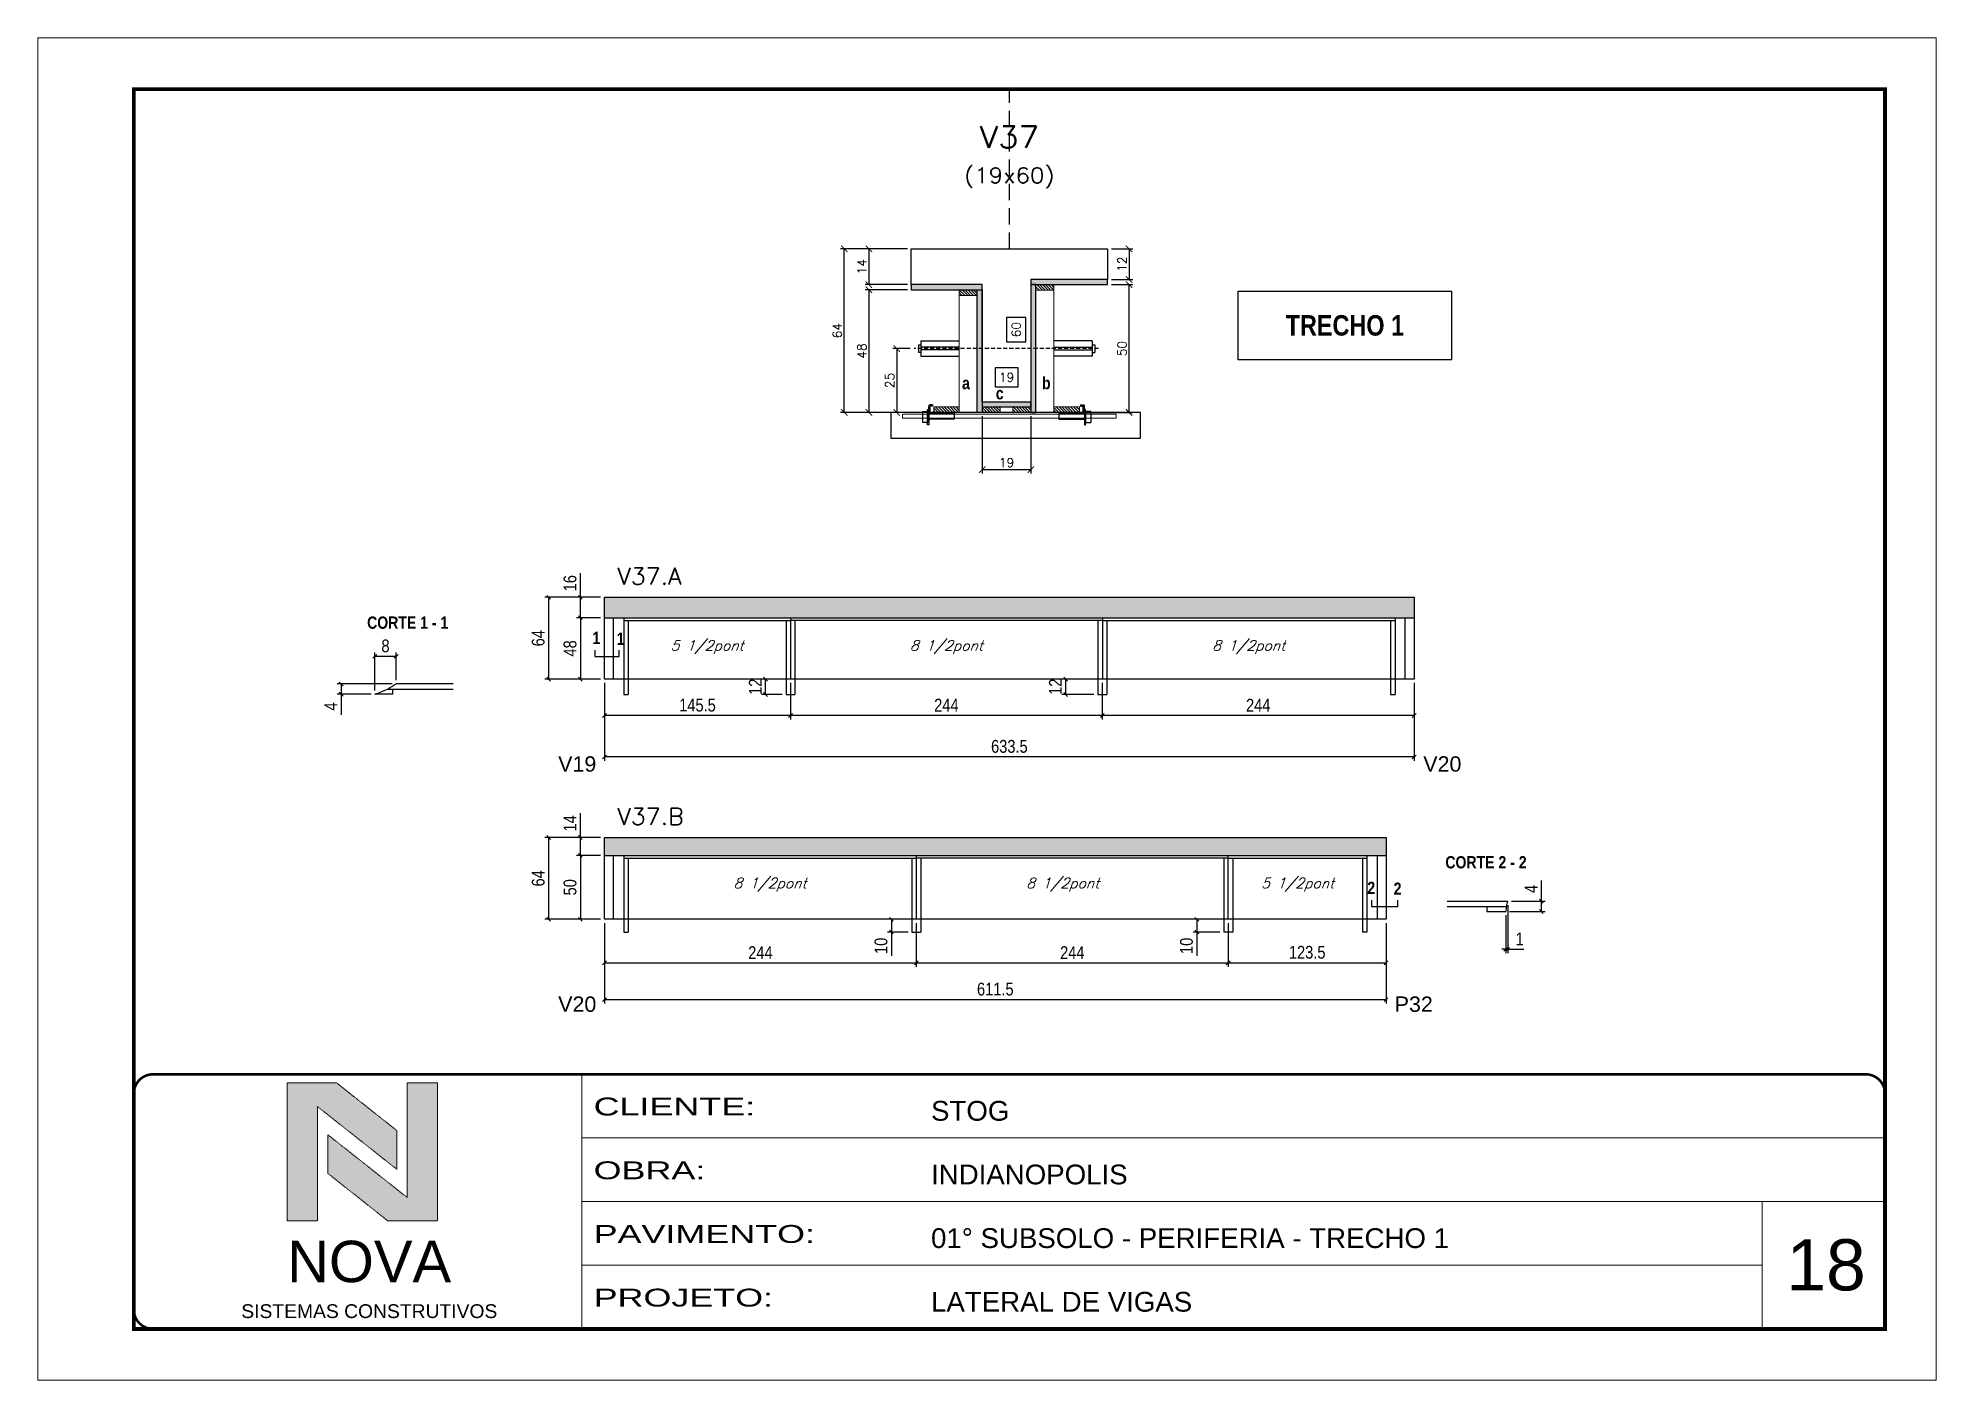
# Model space of a CAD drawing. Extents: x 0 to 6325, y 5574 to 19307.
# Drawn here: x 1585 to 3070, y 12466 to 13516 of the extents above; entities that cross this region are included whole.
import ezdxf
from ezdxf.enums import TextEntityAlignment as Align

# ---------------------------------------------------------------- set-up
doc = ezdxf.new("R2010")
doc.units = 0
for name, pattern in [('CONTINUO', [0]), ('DASHED', [0.75, 0.5, -0.25]), ('HIDDEN', [9.525, 6.35, -3.175])]:
    doc.linetypes.add(name, pattern=pattern)
for name, color, linetype in [('1', 1, 'Continuous'), ('5', 5, 'Continuous'), ('barrote', 251, 'Continuous'), ('COTA', 241, 'Continuous'), ('Cota Seção (2x)', 4, 'Continuous'), ('detalhes', 4, 'Continuous'), ('Hachura', 253, 'Continuous'), ('NOMENCLATURA', 7, 'Continuous'), ('Painéis', 200, 'Continuous'), ('presilha', 1, 'Continuous'), ('SARR_2.2x7', 40, 'Continuous'), ('SARR_3.5x7', 81, 'Continuous'), ('TENSOR', 3, 'Continuous'), ('texto', 7, 'Continuous'), ('Texto de Titulo', 7, 'Continuous'), ('Texto Qtd Sarr', 242, 'Continuous')]:
    doc.layers.add(name, color=color, linetype=linetype)
for name, color, linetype, lineweight in [('CARIMBO', 255, 'Continuous', 9), ('CARIMBO-LEGENDA', 75, 'Continuous', 15), ('CONCRETO', 251, 'Continuous', 25), ('Folhas', 255, 'Continuous', 9), ('Madeira', 126, 'Continuous', 18), ('SARRAFO DE PRESSAO', 251, 'DASHED', 9), ('SCO-___-LAJ', 2, 'Continuous', 0), ('Texto Seção', 7, 'Continuous', 15)]:
    doc.layers.add(name, color=color, linetype=linetype, lineweight=lineweight)
doc.styles.add('arial', font='arial.ttf')
doc.styles.add('COTA TECNICA', font='techl___.ttf', dxfattribs={"height": 10})
doc.styles.add('REGUA-120', font='ROMANS.shx', dxfattribs={"height": 15})
doc.styles.add('ROMANC', font='techb___.ttf', dxfattribs={"height": 2.5})
doc.styles.add('Romans', font='romans.shx')
doc.styles.get("Standard").update_dxf_attribs({"font": 'arial.ttf'})
doc.styles.add('TECNICA', font='techb___.ttf', dxfattribs={"height": 10})
doc.styles.add('Tecnologia', font='')
doc.styles.get('Tecnologia').set_extended_font_data('Forgotten Futurist')
doc.dimstyles.new('Cota Seção (2x)', dxfattribs={"dimtxt": 7, "dimasz": 5, "dimexe": 3, "dimexo": 3, "dimgap": 2, "dimtad": 3, "dimdec": 1, "dimlfac": 0.5, "dimzin": 12, "dimdsep": 46, "dimtxsty": 'Romans', "dimblk": 'ARCHTICK', "dimcen": 0, "dimclrd": 4, "dimclre": 4, "dimclrt": 1, "dimadec": 1, "dimazin": 3, "dimtfac": 1, "dimtdec": 1, "dimtmove": 0, "dimatfit": 3, "dimldrblk": 'OBLIQUE', "dimfxl": 1, "dimtolj": 1, "dimtzin": 12, "dimarcsym": 0})
doc.dimstyles.new('Cota Seção interna', dxfattribs={"dimtxt": 7, "dimasz": 6, "dimexe": 0.18, "dimexo": 2, "dimgap": -4, "dimtad": 3, "dimdec": 1, "dimlfac": 0.5, "dimzin": 12, "dimdsep": 46, "dimtxsty": 'Romans', "dimblk": 'ARCHTICK', "dimcen": 0.09, "dimse1": 1, "dimse2": 1, "dimsd1": 1, "dimsd2": 1, "dimclrd": 180, "dimclre": 5, "dimclrt": 1, "dimadec": 0, "dimazin": 3, "dimtfac": 1, "dimtdec": 1, "dimtofl": 0, "dimtmove": 0, "dimatfit": 3, "dimldrblk": 'ARCHTICK', "dimfxl": 1, "dimtolj": 1, "dimtzin": 0, "dimarcsym": 0})
doc.dimstyles.new('PAINEL', dxfattribs={"dimtxt": 10, "dimasz": 3, "dimexe": 3, "dimexo": 3, "dimgap": 3, "dimtad": 1, "dimdec": 1, "dimzin": 12, "dimdsep": 46, "dimtxsty": 'COTA TECNICA', "dimblk1": 'OBLIQUE', "dimblk2": 'OBLIQUE', "dimsah": 1, "dimcen": 0.9, "dimclrd": 4, "dimclre": 4, "dimclrt": 240, "dimadec": 1, "dimazin": 3, "dimtfac": 1, "dimtdec": 1, "dimtmove": 0, "dimatfit": 3, "dimfxl": 1, "dimtolj": 1, "dimtzin": 12, "dimarcsym": 0})
pattern_1 = [(315, (25280.4202, 4993.0558), (1.12253202, 1.12253202), [])]
pattern_2 = [(50, (-2e-12, 1148.575), (5.46554, -0.4781726), [0.5715, -6.2865]), (355, (-2e-12, 1148.575), (-1.0573026, 5.7317054), [0.4572, -5.0292175]), (100.451445, (0.4555, 1148.535), (4.4082374, 5.2535326), [0.4857003, -5.3427073]), (46.1842, (-2e-12, 1150.099), (8.1323712, -1.26127), [0.85725, -9.42975]), (96.63556, (0.678, 1149.994), (7.122124, 7.4227837), [0.7285507, -8.014068]), (351.18415, (-2e-12, 1150.099), (7.122124, 7.422784), [0.685799, -7.543792]), (21, (0.762, 1149.718), (4.5484317, -3.067956), [0.5715, -6.2865]), (326, (0.762, 1149.718), (1.8540609, 5.525639), [0.4572, -5.0292]), (71.451445, (1.141, 1149.4624), (6.4024926, 2.457683), [0.4857003, -5.3426981]), (37.5, (-2e-12, 1148.5751), (0.0926581, 2.53665117), [0, -4.96824, 0, -5.1054, 0, -5.04825]), (7.5, (-2e-12, 1148.575), (2.0045899, 3.00541724), [0, -2.91084, 0, -4.85394, 0, -1.92405]), (327.5, (-1.6993, 1148.5751), (4.06771786, -0.17186232), [0, -1.905, 0, -5.9436, 0, -7.8867]), (317.5, (-2.4613, 1148.575), (4.4438754, 0.7627947), [0, -2.4765, 0, -3.94716, 0, -5.6007])]

msp = doc.modelspace()

# ---------------------------------------------------------------- texts
at = {"layer": '5', "linetype": 'Continuous'}
for s, rotation, p in [('V19', 0.00004, (1992, 12941.69)), ('V20', 359.99996, (2668.84, 12941.69)), ('V20', 0.00004, (1992, 12753.78)), ('P32', 359.99996, (2646.48, 12753.78))]:
    msp.add_text(s, height=12, rotation=rotation, dxfattribs=at).set_placement(p)
at = {"layer": 'CARIMBO', "style": 'arial'}
msp.add_text('18', height=40, dxfattribs=at).set_placement((2952.86, 12535.84))
at = {"layer": 'detalhes', "style": 'TECNICA'}
for s, p in [('a', (2307.97, 13240.9)), ('b', (2370.51, 13240.89)), ('c', (2334.4, 13232.94)), ('CORTE 1 - 1', (1842.52, 13053.48)), ('1', (2018.8, 13041.49)), ('1', (2037.76, 13040.84)), ('CORTE 2 - 2', (2686.11, 12865.99)), ('2', (2625.06, 12845.96)), ('2', (2645.64, 12845.31))]:
    msp.add_text(s, height=9.6, dxfattribs=at).set_placement(p)
at = {"layer": 'NOMENCLATURA', "color": 2, "insert": (2607.49, 13290.74), "char_height": 16, "attachment_point": 5, "style": 'ROMANC'}
msp.add_mtext('TRECHO 1', dxfattribs=at)
at = {"layer": 'texto', "color": 2, "char_height": 8, "attachment_point": 5, "style": 'Romans'}
for s, insert in [('{\\Q19;\\C256;5 1/2pont}', (2108.5, 13039.07)), ('{\\Q19;\\C256;8 1/2pont}', (2295.75, 13039.07)), ('{\\Q19;\\C256;8 1/2pont}', (2532.25, 13039.07)), ('{\\Q19;\\C256;8 1/2pont}', (2157.75, 12853.16)), ('{\\Q19;\\C256;8 1/2pont}', (2386.75, 12853.16)), ('{\\Q19;\\C256;5 1/2pont}', (2570.5, 12853.16))]:
    msp.add_mtext(s, dxfattribs=dict(at, insert=insert))
at = {"layer": 'Texto Seção', "style": 'REGUA-120', "width": 1.05}
for s, p in [('V37.A', (2038.25, 13088.07)), ('V37.B', (2038.25, 12900.16))]:
    msp.add_text(s, height=13, dxfattribs=at).set_placement(p)

# ---------------------------------------------------------------- blocks, each defined once
blk = doc.blocks.new('A$C64660E27')
at = {"layer": 'COTA', "true_color": 0x1a1a1a}
h = blk.add_hatch(color=250, dxfattribs=at)
h.dxf.hatch_style = 1
h.paths.add_polyline_path([(185.4, -11.6), (142.4, -11.6), (142.4, -131.6), (168.8, -131.6), (168.8, -32.2), (237.7, -86.7), (237.7, -53)])
at = {"layer": 'COTA'}
h = blk.add_hatch(color=20, dxfattribs=at)
h.dxf.hatch_style = 1
h.paths.add_polyline_path([(273, -11.4), (246.6, -11.4), (246.6, -111.1), (177.7, -56.6), (177.7, -90.2), (230, -131.6), (273, -131.6)])
for p, q in [((142.4, -131.6), (142.4, -11.6)), ((142.4, -11.6), (185.4, -11.6)), ((185.4, -11.6), (237.7, -53)), ((273, -11.4), (246.6, -11.4)), ((246.6, -111.1), (246.6, -11.4)), ((273, -11.4), (273, -131.6)), ((168.8, -32.2), (237.7, -86.7)), ((168.8, -131.6), (168.8, -32.2)), ((246.6, -111.1), (177.7, -56.6)), ((177.7, -90.2), (177.7, -56.6)), ((237.7, -86.7), (237.7, -53)), ((230, -131.6), (177.7, -90.2)), ((142.4, -131.6), (168.8, -131.6)), ((273, -131.6), (230, -131.6))]:
    blk.add_line(p, q)
at = {"layer": 'CARIMBO-LEGENDA', "color": 7, "linetype": 'Continuous', "ltscale": 100, "style": 'arial'}
blk.add_text('NOVA', height=36, dxfattribs=at).set_placement((142.4, -184.8))
at = {"layer": 'CARIMBO-LEGENDA', "color": 7, "linetype": 'Continuous', "style": 'arial'}
blk.add_text('SISTEMAS CONSTRUTIVOS', height=12, dxfattribs=at).set_placement((102.5, -216))
blk = doc.blocks.new('9999999999')
at = {"color": 30, "linetype": 'CONTINUO'}
for p, q in [((98564.6, 34230.2), (98564.6, 34429.4)), ((98564.6, 34379.6), (99584, 34379.6)), ((98564.6, 34329.8), (99488, 34329.8)), ((99584, 34329.8), (99488, 34329.8)), ((99488, 34329.8), (99488, 34230.2)), ((98564.6, 34280), (99488, 34280))]:
    blk.add_line(p, q, dxfattribs=at)
at = {"color": 30, "linetype": 'CONTINUO', "const_width": 2}
blk.add_lwpolyline([(99584, 34230.2), (99584, 34414.4, 0.414214), (99569, 34429.4), (98229, 34429.4, 0.414214), (98214, 34414.4), (98214, 34245.2, 0.414214), (98229, 34230.2), (99584, 34230.2)], format="xyb", dxfattribs=at)
at = {"layer": 'Folhas'}
blk.add_lwpolyline([(98139, 34190.2), (99624, 34190.2), (99624, 35240.2), (98139, 35240.2)], close=True, dxfattribs=at)
at = {"layer": 'Folhas', "color": 30, "const_width": 3}
blk.add_lwpolyline([(98214, 34230.2), (99584, 34230.2), (99584, 35200.2), (98214, 35200.2)], close=True, dxfattribs=at)
at = {"xscale": 0.9, "yscale": 0.9, "zscale": 0.9}
blk.add_blockref('A$C64660E27', (98205.8, 34433.1), dxfattribs=at)
at = {"color": 7, "linetype": 'Continuous', "ltscale": 5, "style": 'arial'}
for s, height, p in [('STOG', 15.48, (98837.7, 34393.1)), ('INDIANOPOLIS', 15.483, (98837.7, 34343.3)), ('01° SUBSOLO - PERIFERIA - TRECHO 1', 15.483, (98837.7, 34293.5)), ('LATERAL DE VIGAS', 15.483, (98837.7, 34243.7))]:
    blk.add_text(s, height=height, dxfattribs=at).set_placement(p)
at = {"layer": 'Folhas', "color": 7, "style": 'Tecnologia', "width": 1.5}
for s, p in [('CLIENTE:', (98573.7, 34397.2)), ('OBRA:', (98573.7, 34347.3)), ('PAVIMENTO:', (98573.7, 34297.5)), ('PROJETO:', (98573.7, 34247.7))]:
    blk.add_text(s, height=14, dxfattribs=at).set_placement(p)
blk = doc.blocks.new('titulo1')
at = {"layer": 'Defpoints', "color": 252, "linetype": 'HIDDEN', "ltscale": 2}
blk.add_line((0, 0), (0, 125), dxfattribs=at)
at = {"layer": 'Defpoints', "style": 'Romans', "oblique": 15}
blk.add_attdef('FOLHA', text='', height=10, dxfattribs=at).set_placement((0, 15.6), align=Align.MIDDLE_CENTER)
at = {"layer": 'Texto Qtd Sarr', "color": 3, "style": 'Romans', "oblique": 15}
for tag, height, p in [('TITULO', 17, (0, 71.4)), ('SEÇÃO', 12, (0, 41.5))]:
    blk.add_attdef(tag, text='', height=height, dxfattribs=at).set_placement(p, align=Align.MIDDLE_CENTER)
blk = doc.blocks.new('_ArchTick')
at = {"color": 0, "linetype": 'ByBlock', "const_width": 0.15}
blk.add_lwpolyline([(-0.5, -0.5), (0.5, 0.5)], dxfattribs=at)
blk = doc.blocks.new('*D3735')
at = {"layer": 'COTA', "color": 4, "lineweight": -2, "transparency": 16777216}
for p, q in [((2424.8, 13350.7), (2441.7, 13350.7)), ((2438.7, 13350.7), (2438.7, 13326.7)), ((2424.8, 13326.7), (2441.7, 13326.7))]:
    blk.add_line(p, q, dxfattribs=at)
at = {"layer": 'Defpoints', "color": 0, "transparency": 16777216}
for p in [(2421.8, 13350.7), (2421.8, 13326.7), (2438.7, 13326.7)]:
    blk.add_point(p, dxfattribs=at)
at = {"layer": 'COTA', "color": 4, "lineweight": -2, "transparency": 16777216, "xscale": 5, "yscale": 5, "zscale": 5}
for p, rotation in [((2438.7, 13350.7), 90), ((2438.7, 13326.7), 270)]:
    blk.add_blockref('_ArchTick', p, dxfattribs=dict(at, rotation=rotation))
at = {"layer": 'COTA', "color": 1, "transparency": 16777216, "insert": (2433.2, 13338.7), "char_height": 7, "attachment_point": 5, "rotation": 90, "style": 'Romans'}
blk.add_mtext('\\A1;12', dxfattribs=at)
blk = doc.blocks.new('_Oblique')
at = {"layer": '1', "color": 0, "lineweight": -2}
blk.add_line((-0.5, -0.5), (0.5, 0.5), dxfattribs=at)
blk = doc.blocks.new('*D3736')
at = {"layer": 'COTA', "color": 4, "lineweight": -2, "transparency": 16777216}
for p, q in [((2265.2, 13350.7), (2212.8, 13350.7)), ((2215.8, 13222.7), (2215.8, 13350.7)), ((2287.2, 13222.7), (2212.8, 13222.7))]:
    blk.add_line(p, q, dxfattribs=at)
at = {"layer": 'Defpoints', "color": 0, "transparency": 16777216}
for p in [(2215.8, 13350.7), (2268.2, 13350.7), (2290.2, 13222.7)]:
    blk.add_point(p, dxfattribs=at)
at = {"layer": 'COTA', "color": 4, "lineweight": -2, "transparency": 16777216, "xscale": 5, "yscale": 5, "zscale": 5}
for p, rotation in [((2215.8, 13350.7), 90), ((2215.8, 13222.7), 270)]:
    blk.add_blockref('_ArchTick', p, dxfattribs=dict(at, rotation=rotation))
at = {"layer": 'COTA', "color": 1, "transparency": 16777216, "insert": (2210.3, 13286.7), "char_height": 7, "attachment_point": 5, "rotation": 90, "style": 'Romans'}
blk.add_mtext('\\A1;64', dxfattribs=at)
blk = doc.blocks.new('*D3737')
at = {"layer": 'COTA', "color": 4, "lineweight": -2, "transparency": 16777216}
for p, q in [((2424.8, 13322.7), (2441.7, 13322.7)), ((2438.7, 13222.7), (2438.7, 13322.7)), ((2398.4, 13222.7), (2441.7, 13222.7))]:
    blk.add_line(p, q, dxfattribs=at)
at = {"layer": 'Defpoints', "color": 0, "transparency": 16777216}
for p in [(2421.8, 13322.7), (2438.7, 13322.7), (2395.4, 13222.7)]:
    blk.add_point(p, dxfattribs=at)
at = {"layer": 'COTA', "color": 4, "lineweight": -2, "transparency": 16777216, "xscale": 5, "yscale": 5, "zscale": 5}
for p, rotation in [((2438.7, 13322.7), 90), ((2438.7, 13222.7), 270)]:
    blk.add_blockref('_ArchTick', p, dxfattribs=dict(at, rotation=rotation))
at = {"layer": 'COTA', "color": 1, "transparency": 16777216, "insert": (2433.2, 13272.7), "char_height": 7, "attachment_point": 5, "rotation": 90, "style": 'Romans'}
blk.add_mtext('\\A1;50', dxfattribs=at)
blk = doc.blocks.new('*D3738')
at = {"layer": 'Cota Seção (2x)', "color": 180, "lineweight": -2, "transparency": 16777216}
for p, q in [((2357.8, 13297), (2342.8, 13297)), ((2342.8, 13297), (2342.8, 13278)), ((2357.8, 13278), (2357.8, 13297)), ((2342.8, 13278), (2357.8, 13278))]:
    blk.add_line(p, q, dxfattribs=at)
at = {"layer": 'Defpoints', "color": 0, "transparency": 16777216}
for p in [(2361.8, 13350.7), (2372.8, 13350.7), (2372.8, 13230.7)]:
    blk.add_point(p, dxfattribs=at)
at = {"layer": 'Cota Seção (2x)', "color": 1, "transparency": 16777216, "insert": (2350.3, 13287.5), "char_height": 7, "attachment_point": 5, "rotation": 90, "style": 'Romans'}
blk.add_mtext('\\A1;60', dxfattribs=at)
blk = doc.blocks.new('*D3739')
at = {"layer": 'COTA', "color": 4, "lineweight": -2, "transparency": 16777216}
for p, q in [((2265.2, 13350.7), (2232.1, 13350.7)), ((2235.1, 13350.7), (2235.1, 13322.7)), ((2265.2, 13322.7), (2232.1, 13322.7))]:
    blk.add_line(p, q, dxfattribs=at)
at = {"layer": 'Defpoints', "color": 0, "transparency": 16777216}
for p in [(2268.2, 13350.7), (2235.1, 13322.7), (2268.2, 13322.7)]:
    blk.add_point(p, dxfattribs=at)
at = {"layer": 'COTA', "color": 4, "lineweight": -2, "transparency": 16777216, "xscale": 5, "yscale": 5, "zscale": 5}
for p, rotation in [((2235.1, 13350.7), 90), ((2235.1, 13322.7), 270)]:
    blk.add_blockref('_ArchTick', p, dxfattribs=dict(at, rotation=rotation))
at = {"layer": 'COTA', "color": 1, "transparency": 16777216, "insert": (2229.6, 13336.7), "char_height": 7, "attachment_point": 5, "rotation": 90, "style": 'Romans'}
blk.add_mtext('\\A1;14', dxfattribs=at)
blk = doc.blocks.new('*D3740')
at = {"layer": 'COTA', "color": 4, "lineweight": -2, "transparency": 16777216}
for p, q in [((2265.2, 13318.7), (2232.1, 13318.7)), ((2235.1, 13318.7), (2235.1, 13222.7)), ((2287.2, 13222.7), (2232.1, 13222.7))]:
    blk.add_line(p, q, dxfattribs=at)
at = {"layer": 'Defpoints', "color": 0, "transparency": 16777216}
for p in [(2268.2, 13318.7), (2235.1, 13222.7), (2290.2, 13222.7)]:
    blk.add_point(p, dxfattribs=at)
at = {"layer": 'COTA', "color": 4, "lineweight": -2, "transparency": 16777216, "xscale": 5, "yscale": 5, "zscale": 5}
for p, rotation in [((2235.1, 13318.7), 90), ((2235.1, 13222.7), 270)]:
    blk.add_blockref('_ArchTick', p, dxfattribs=dict(at, rotation=rotation))
at = {"layer": 'COTA', "color": 1, "transparency": 16777216, "insert": (2229.6, 13270.7), "char_height": 7, "attachment_point": 5, "rotation": 90, "style": 'Romans'}
blk.add_mtext('\\A1;48', dxfattribs=at)
blk = doc.blocks.new('PRESILHA METÁLICA 1')
at = {"layer": 'presilha'}
for p, q in [((0, 13), (6, 13)), ((0, 13), (0, 0)), ((6, 0), (0, 0)), ((6, 15.5), (7.5, 15.5)), ((6, -2.5), (6, 15.5)), ((6, 13), (6, 0)), ((7.5, 10.6), (7.5, 19.9)), ((7.5, 15.5), (7.5, -2.5)), ((37.5, 4.1), (7.5, 4.1)), ((12, 21), (8.6, 21)), ((9, 11.6), (9, 18.9)), ((12, 19.5), (9.6, 19.5)), ((37.5, 11), (9.6, 11)), ((12, 21), (12, 19.5)), ((37.5, 11), (37.5, 4.1)), ((7.5, -2.5), (6, -2.5))]:
    blk.add_line(p, q, dxfattribs=at)
for centre, radius, start, end in [((8.6, 19.9), 1.14, 90, 180), ((9.6, 18.9), 0.57, 90, 180), ((9.6, 11.6), 0.57, 180, 270)]:
    blk.add_arc(centre, radius, start, end, dxfattribs=at)
blk = doc.blocks.new('*D3741')
at = {"layer": 'COTA', "color": 4, "lineweight": -2, "transparency": 16777216}
for p, q in [((2323.8, 13219.7), (2323.8, 13175)), ((2361.8, 13219.7), (2361.8, 13175)), ((2323.8, 13178), (2361.8, 13178))]:
    blk.add_line(p, q, dxfattribs=at)
at = {"layer": 'Defpoints', "color": 0, "transparency": 16777216}
for p in [(2323.8, 13222.7), (2361.8, 13222.7), (2361.8, 13178)]:
    blk.add_point(p, dxfattribs=at)
at = {"layer": 'COTA', "color": 4, "lineweight": -2, "transparency": 16777216, "xscale": 5, "yscale": 5, "zscale": 5, "rotation": 180}
blk.add_blockref('_ArchTick', (2323.8, 13178), dxfattribs=at)
at = {"layer": 'COTA', "color": 4, "lineweight": -2, "transparency": 16777216, "xscale": 5, "yscale": 5, "zscale": 5}
blk.add_blockref('_ArchTick', (2361.8, 13178), dxfattribs=at)
at = {"layer": 'COTA', "color": 1, "transparency": 16777216, "insert": (2342.8, 13183.5), "char_height": 7, "attachment_point": 5, "style": 'Romans'}
blk.add_mtext('\\A1;19', dxfattribs=at)
blk = doc.blocks.new('*D3742')
at = {"layer": 'Cota Seção (2x)', "color": 180, "lineweight": -2, "transparency": 16777216}
for p, q in [((2351.8, 13257.7), (2333.8, 13257.7)), ((2333.8, 13257.7), (2333.8, 13242.7)), ((2351.8, 13242.7), (2351.8, 13257.7)), ((2333.8, 13242.7), (2351.8, 13242.7))]:
    blk.add_line(p, q, dxfattribs=at)
at = {"layer": 'Defpoints', "color": 0, "transparency": 16777216}
for p in [(2361.8, 13238.7), (2323.8, 13222.7), (2361.8, 13222.7)]:
    blk.add_point(p, dxfattribs=at)
at = {"layer": 'Cota Seção (2x)', "color": 1, "transparency": 16777216, "insert": (2342.8, 13250.2), "char_height": 7, "attachment_point": 5, "style": 'Romans'}
blk.add_mtext('\\A1;19', dxfattribs=at)
blk = doc.blocks.new('*D3743')
at = {"layer": 'COTA', "color": 4, "lineweight": -2, "transparency": 16777216}
for p, q in [((2028.2, 13011.1), (2028.2, 12950.2)), ((2661.7, 13011.1), (2661.7, 12950.2)), ((2661.7, 12953.2), (2028.2, 12953.2))]:
    blk.add_line(p, q, dxfattribs=at)
at = {"layer": 'Defpoints', "color": 0, "transparency": 16777216}
for p in [(2028.2, 13014.1), (2661.7, 13014.1), (2028.2, 12953.2)]:
    blk.add_point(p, dxfattribs=at)
at = {"layer": 'COTA', "color": 4, "lineweight": -2, "transparency": 16777216, "xscale": 3, "yscale": 3, "zscale": 3, "rotation": 180}
blk.add_blockref('_Oblique', (2028.2, 12953.2), dxfattribs=at)
at = {"layer": 'COTA', "color": 4, "lineweight": -2, "transparency": 16777216, "xscale": 3, "yscale": 3, "zscale": 3}
blk.add_blockref('_Oblique', (2661.7, 12953.2), dxfattribs=at)
at = {"layer": 'COTA', "color": 240, "transparency": 16777216, "insert": (2345, 12961.4), "char_height": 10, "attachment_point": 5, "style": 'COTA TECNICA'}
blk.add_mtext('\\A1;633.5', dxfattribs=at)
blk = doc.blocks.new('*D3744')
at = {"layer": 'COTA', "color": 4, "lineweight": -2, "transparency": 16777216}
for p, q in [((2028.2, 12823.2), (2028.2, 12760.3)), ((2639.7, 12823.2), (2639.7, 12760.3)), ((2028.2, 12763.3), (2639.7, 12763.3))]:
    blk.add_line(p, q, dxfattribs=at)
at = {"layer": 'Defpoints', "color": 0, "transparency": 16777216}
for p in [(2028.2, 12826.2), (2639.7, 12826.2), (2639.7, 12763.3)]:
    blk.add_point(p, dxfattribs=at)
at = {"layer": 'COTA', "color": 4, "lineweight": -2, "transparency": 16777216, "xscale": 3, "yscale": 3, "zscale": 3, "rotation": 180}
blk.add_blockref('_Oblique', (2028.2, 12763.3), dxfattribs=at)
at = {"layer": 'COTA', "color": 4, "lineweight": -2, "transparency": 16777216, "xscale": 3, "yscale": 3, "zscale": 3}
blk.add_blockref('_Oblique', (2639.7, 12763.3), dxfattribs=at)
at = {"layer": 'COTA', "color": 240, "transparency": 16777216, "insert": (2334, 12771.5), "char_height": 10, "attachment_point": 5, "style": 'COTA TECNICA'}
blk.add_mtext('\\A1;611.5', dxfattribs=at)
blk = doc.blocks.new('*D4909')
at = {"layer": 'COTA', "color": 4, "lineweight": -2, "transparency": 16777216}
for p, q in [((1848.6, 13005.3), (1848.6, 13034.9)), ((1865.2, 13031.9), (1848.6, 13031.9)), ((1865.2, 13013.3), (1865.2, 13034.9))]:
    blk.add_line(p, q, dxfattribs=at)
at = {"layer": 'Defpoints', "color": 0, "transparency": 16777216}
for p in [(1848.6, 13031.9), (1865.2, 13010.3), (1848.6, 13002.3)]:
    blk.add_point(p, dxfattribs=at)
at = {"layer": 'COTA', "color": 4, "lineweight": -2, "transparency": 16777216, "xscale": 3, "yscale": 3, "zscale": 3, "rotation": 180}
blk.add_blockref('_Oblique', (1848.6, 13031.9), dxfattribs=at)
at = {"layer": 'COTA', "color": 4, "lineweight": -2, "transparency": 16777216, "xscale": 3, "yscale": 3, "zscale": 3}
blk.add_blockref('_Oblique', (1865.2, 13031.9), dxfattribs=at)
at = {"layer": 'COTA', "color": 240, "transparency": 16777216, "insert": (1856.9, 13040), "char_height": 10, "attachment_point": 5, "style": 'COTA TECNICA'}
blk.add_mtext('\\A1;8', dxfattribs=at)
blk = doc.blocks.new('*D3745')
at = {"layer": 'COTA', "color": 4, "lineweight": -2, "transparency": 16777216}
for p, q in [((1862.2, 13010.3), (1819.2, 13010.3)), ((1822.2, 13010.3), (1822.2, 13002.3)), ((1845.6, 13002.3), (1819.2, 13002.3)), ((1822.2, 13002.3), (1822.2, 12986.1))]:
    blk.add_line(p, q, dxfattribs=at)
at = {"layer": 'Defpoints', "color": 0, "transparency": 16777216}
for p in [(1865.2, 13010.3), (1822.2, 13002.3), (1848.6, 13002.3)]:
    blk.add_point(p, dxfattribs=at)
at = {"layer": 'COTA', "color": 4, "lineweight": -2, "transparency": 16777216, "xscale": 3, "yscale": 3, "zscale": 3}
for p, rotation in [((1822.2, 13010.3), 90), ((1822.2, 13002.3), 270)]:
    blk.add_blockref('_Oblique', p, dxfattribs=dict(at, rotation=rotation))
at = {"layer": 'COTA', "color": 240, "transparency": 16777216, "insert": (1814.1, 12992.7), "char_height": 10, "attachment_point": 5, "rotation": 90, "style": 'COTA TECNICA'}
blk.add_mtext('\\A1;4', dxfattribs=at)
blk = doc.blocks.new('*D4932')
at = {"layer": 'COTA', "color": 4, "lineweight": -2, "transparency": 16777216}
for p, q in [((2417.7, 13011.1), (2417.7, 12982.6)), ((2661.7, 13011.1), (2661.7, 12982.6)), ((2661.7, 12985.6), (2417.7, 12985.6))]:
    blk.add_line(p, q, dxfattribs=at)
at = {"layer": 'Defpoints', "color": 0, "transparency": 16777216}
for p in [(2417.7, 13014.1), (2661.7, 13014.1), (2417.7, 12985.6)]:
    blk.add_point(p, dxfattribs=at)
at = {"layer": 'COTA', "color": 4, "lineweight": -2, "transparency": 16777216, "xscale": 3, "yscale": 3, "zscale": 3, "rotation": 180}
blk.add_blockref('_Oblique', (2417.7, 12985.6), dxfattribs=at)
at = {"layer": 'COTA', "color": 4, "lineweight": -2, "transparency": 16777216, "xscale": 3, "yscale": 3, "zscale": 3}
blk.add_blockref('_Oblique', (2661.7, 12985.6), dxfattribs=at)
at = {"layer": 'COTA', "color": 240, "transparency": 16777216, "insert": (2539.7, 12993.7), "char_height": 10, "attachment_point": 5, "style": 'COTA TECNICA'}
blk.add_mtext('\\A1;244', dxfattribs=at)
blk = doc.blocks.new('*D4933')
at = {"layer": 'COTA', "color": 4, "lineweight": -2, "transparency": 16777216}
for p, q in [((2173.7, 13011.1), (2173.7, 12982.6)), ((2417.7, 13011.1), (2417.7, 12982.6)), ((2417.7, 12985.6), (2173.7, 12985.6))]:
    blk.add_line(p, q, dxfattribs=at)
at = {"layer": 'Defpoints', "color": 0, "transparency": 16777216}
for p in [(2173.7, 13014.1), (2417.7, 13014.1), (2173.7, 12985.6)]:
    blk.add_point(p, dxfattribs=at)
at = {"layer": 'COTA', "color": 4, "lineweight": -2, "transparency": 16777216, "xscale": 3, "yscale": 3, "zscale": 3, "rotation": 180}
blk.add_blockref('_Oblique', (2173.7, 12985.6), dxfattribs=at)
at = {"layer": 'COTA', "color": 4, "lineweight": -2, "transparency": 16777216, "xscale": 3, "yscale": 3, "zscale": 3}
blk.add_blockref('_Oblique', (2417.7, 12985.6), dxfattribs=at)
at = {"layer": 'COTA', "color": 240, "transparency": 16777216, "insert": (2295.7, 12993.7), "char_height": 10, "attachment_point": 5, "style": 'COTA TECNICA'}
blk.add_mtext('\\A1;244', dxfattribs=at)
blk = doc.blocks.new('*D3767')
at = {"layer": 'COTA', "color": 4, "lineweight": -2, "transparency": 16777216}
for p, q in [((2028.2, 13011.1), (2028.2, 12982.6)), ((2173.7, 13011.1), (2173.7, 12982.6)), ((2173.7, 12985.6), (2028.2, 12985.6))]:
    blk.add_line(p, q, dxfattribs=at)
at = {"layer": 'Defpoints', "color": 0, "transparency": 16777216}
for p in [(2028.2, 13014.1), (2173.7, 13014.1), (2028.2, 12985.6)]:
    blk.add_point(p, dxfattribs=at)
at = {"layer": 'COTA', "color": 4, "lineweight": -2, "transparency": 16777216, "xscale": 3, "yscale": 3, "zscale": 3, "rotation": 180}
blk.add_blockref('_Oblique', (2028.2, 12985.6), dxfattribs=at)
at = {"layer": 'COTA', "color": 4, "lineweight": -2, "transparency": 16777216, "xscale": 3, "yscale": 3, "zscale": 3}
blk.add_blockref('_Oblique', (2173.7, 12985.6), dxfattribs=at)
at = {"layer": 'COTA', "color": 240, "transparency": 16777216, "insert": (2101, 12993.7), "char_height": 10, "attachment_point": 5, "style": 'COTA TECNICA'}
blk.add_mtext('\\A1;145.5', dxfattribs=at)
blk = doc.blocks.new('*D4934')
at = {"layer": 'COTA', "color": 4, "lineweight": -2, "transparency": 16777216}
for p, q in [((2025.2, 13062.1), (2006.4, 13062.1)), ((2009.4, 13062.1), (2009.4, 13014.1)), ((2025.2, 13014.1), (2006.4, 13014.1))]:
    blk.add_line(p, q, dxfattribs=at)
at = {"layer": 'Defpoints', "color": 0, "transparency": 16777216}
for p in [(2028.2, 13062.1), (2009.4, 13014.1), (2028.2, 13014.1)]:
    blk.add_point(p, dxfattribs=at)
at = {"layer": 'COTA', "color": 4, "lineweight": -2, "transparency": 16777216, "xscale": 3, "yscale": 3, "zscale": 3}
for p, rotation in [((2009.4, 13062.1), 90), ((2009.4, 13014.1), 270)]:
    blk.add_blockref('_Oblique', p, dxfattribs=dict(at, rotation=rotation))
at = {"layer": 'COTA', "color": 240, "transparency": 16777216, "insert": (2001.3, 13038.1), "char_height": 10, "attachment_point": 5, "rotation": 90, "style": 'COTA TECNICA'}
blk.add_mtext('\\A1;48', dxfattribs=at)
blk = doc.blocks.new('*D4935')
at = {"layer": 'COTA', "color": 4, "lineweight": -2, "transparency": 16777216}
for p, q in [((2009.4, 13078.1), (2009.4, 13097.1)), ((2025.2, 13078.1), (2006.4, 13078.1)), ((2009.4, 13062.1), (2009.4, 13078.1)), ((2025.2, 13062.1), (2006.4, 13062.1))]:
    blk.add_line(p, q, dxfattribs=at)
at = {"layer": 'Defpoints', "color": 0, "transparency": 16777216}
for p in [(2009.4, 13078.1), (2028.2, 13078.1), (2028.2, 13062.1)]:
    blk.add_point(p, dxfattribs=at)
at = {"layer": 'COTA', "color": 4, "lineweight": -2, "transparency": 16777216, "xscale": 3, "yscale": 3, "zscale": 3}
for p, rotation in [((2009.4, 13078.1), 90), ((2009.4, 13062.1), 270)]:
    blk.add_blockref('_Oblique', p, dxfattribs=dict(at, rotation=rotation))
at = {"layer": 'COTA', "color": 240, "transparency": 16777216, "insert": (2001.3, 13089.1), "char_height": 10, "attachment_point": 5, "rotation": 90, "style": 'COTA TECNICA'}
blk.add_mtext('\\A1;16', dxfattribs=at)
blk = doc.blocks.new('*D3768')
at = {"layer": 'COTA', "color": 4, "lineweight": -2, "transparency": 16777216}
for p, q in [((2025.2, 13078.1), (1981.5, 13078.1)), ((1984.5, 13078.1), (1984.5, 13014.1)), ((2025.2, 13014.1), (1981.5, 13014.1))]:
    blk.add_line(p, q, dxfattribs=at)
at = {"layer": 'Defpoints', "color": 0, "transparency": 16777216}
for p in [(2028.2, 13078.1), (1984.5, 13014.1), (2028.2, 13014.1)]:
    blk.add_point(p, dxfattribs=at)
at = {"layer": 'COTA', "color": 4, "lineweight": -2, "transparency": 16777216, "xscale": 3, "yscale": 3, "zscale": 3}
for p, rotation in [((1984.5, 13078.1), 90), ((1984.5, 13014.1), 270)]:
    blk.add_blockref('_Oblique', p, dxfattribs=dict(at, rotation=rotation))
at = {"layer": 'COTA', "color": 240, "transparency": 16777216, "insert": (1976.4, 13046.1), "char_height": 10, "attachment_point": 5, "rotation": 90, "style": 'COTA TECNICA'}
blk.add_mtext('\\A1;64', dxfattribs=at)
blk = doc.blocks.new('*D3769')
at = {"layer": 'COTA', "color": 4, "lineweight": -2, "transparency": 16777216}
for p, q in [((2025.2, 12876.2), (2006.4, 12876.2)), ((2009.4, 12876.2), (2009.4, 12826.2)), ((2025.2, 12826.2), (2006.4, 12826.2))]:
    blk.add_line(p, q, dxfattribs=at)
at = {"layer": 'Defpoints', "color": 0, "transparency": 16777216}
for p in [(2028.2, 12876.2), (2009.4, 12826.2), (2028.2, 12826.2)]:
    blk.add_point(p, dxfattribs=at)
at = {"layer": 'COTA', "color": 4, "lineweight": -2, "transparency": 16777216, "xscale": 3, "yscale": 3, "zscale": 3}
for p, rotation in [((2009.4, 12876.2), 90), ((2009.4, 12826.2), 270)]:
    blk.add_blockref('_Oblique', p, dxfattribs=dict(at, rotation=rotation))
at = {"layer": 'COTA', "color": 240, "transparency": 16777216, "insert": (2001.3, 12851.2), "char_height": 10, "attachment_point": 5, "rotation": 90, "style": 'COTA TECNICA'}
blk.add_mtext('\\A1;50', dxfattribs=at)
blk = doc.blocks.new('*D3770')
at = {"layer": 'COTA', "color": 4, "lineweight": -2, "transparency": 16777216}
for p, q in [((2009.4, 12890.2), (2009.4, 12909.3)), ((2025.2, 12890.2), (2006.4, 12890.2)), ((2009.4, 12876.2), (2009.4, 12890.2)), ((2025.2, 12876.2), (2006.4, 12876.2))]:
    blk.add_line(p, q, dxfattribs=at)
at = {"layer": 'Defpoints', "color": 0, "transparency": 16777216}
for p in [(2009.4, 12890.2), (2028.2, 12890.2), (2028.2, 12876.2)]:
    blk.add_point(p, dxfattribs=at)
at = {"layer": 'COTA', "color": 4, "lineweight": -2, "transparency": 16777216, "xscale": 3, "yscale": 3, "zscale": 3}
for p, rotation in [((2009.4, 12890.2), 90), ((2009.4, 12876.2), 270)]:
    blk.add_blockref('_Oblique', p, dxfattribs=dict(at, rotation=rotation))
at = {"layer": 'COTA', "color": 240, "transparency": 16777216, "insert": (2001.3, 12901.2), "char_height": 10, "attachment_point": 5, "rotation": 90, "style": 'COTA TECNICA'}
blk.add_mtext('\\A1;14', dxfattribs=at)
blk = doc.blocks.new('*D3771')
at = {"layer": 'COTA', "color": 4, "lineweight": -2, "transparency": 16777216}
for p, q in [((2025.2, 12890.2), (1981.5, 12890.2)), ((1984.5, 12890.2), (1984.5, 12826.2)), ((2025.2, 12826.2), (1981.5, 12826.2))]:
    blk.add_line(p, q, dxfattribs=at)
at = {"layer": 'Defpoints', "color": 0, "transparency": 16777216}
for p in [(2028.2, 12890.2), (1984.5, 12826.2), (2028.2, 12826.2)]:
    blk.add_point(p, dxfattribs=at)
at = {"layer": 'COTA', "color": 4, "lineweight": -2, "transparency": 16777216, "xscale": 3, "yscale": 3, "zscale": 3}
for p, rotation in [((1984.5, 12890.2), 90), ((1984.5, 12826.2), 270)]:
    blk.add_blockref('_Oblique', p, dxfattribs=dict(at, rotation=rotation))
at = {"layer": 'COTA', "color": 240, "transparency": 16777216, "insert": (1976.4, 12858.2), "char_height": 10, "attachment_point": 5, "rotation": 90, "style": 'COTA TECNICA'}
blk.add_mtext('\\A1;64', dxfattribs=at)
blk = doc.blocks.new('*D4910')
at = {"layer": 'COTA', "color": 4, "lineweight": -2, "transparency": 16777216}
for p, q in [((2389.1, 13002.1), (2389.1, 13014.1)), ((2411.2, 13002.1), (2386.1, 13002.1))]:
    blk.add_line(p, q, dxfattribs=at)
at = {"layer": 'Defpoints', "color": 0, "transparency": 16777216}
for p in [(2389.1, 13014.1), (2389.1, 13014.1), (2414.2, 13002.1)]:
    blk.add_point(p, dxfattribs=at)
at = {"layer": 'COTA', "color": 4, "lineweight": -2, "transparency": 16777216, "xscale": 3, "yscale": 3, "zscale": 3}
for p, rotation in [((2389.1, 13014.1), 90), ((2389.1, 13002.1), 270)]:
    blk.add_blockref('_Oblique', p, dxfattribs=dict(at, rotation=rotation))
at = {"layer": 'COTA', "color": 240, "transparency": 16777216, "insert": (2381, 13008.1), "char_height": 10, "attachment_point": 5, "rotation": 90, "style": 'COTA TECNICA'}
blk.add_mtext('\\A1;12', dxfattribs=at)
blk = doc.blocks.new('*D4911')
at = {"layer": 'COTA', "color": 4, "lineweight": -2, "transparency": 16777216}
for p, q in [((2154.2, 13002.1), (2154.2, 13014.1)), ((2167.2, 13002.1), (2151.2, 13002.1))]:
    blk.add_line(p, q, dxfattribs=at)
at = {"layer": 'Defpoints', "color": 0, "transparency": 16777216}
for p in [(2154.2, 13014.1), (2154.2, 13014.1), (2170.2, 13002.1)]:
    blk.add_point(p, dxfattribs=at)
at = {"layer": 'COTA', "color": 4, "lineweight": -2, "transparency": 16777216, "xscale": 3, "yscale": 3, "zscale": 3}
for p, rotation in [((2154.2, 13014.1), 90), ((2154.2, 13002.1), 270)]:
    blk.add_blockref('_Oblique', p, dxfattribs=dict(at, rotation=rotation))
at = {"layer": 'COTA', "color": 240, "transparency": 16777216, "insert": (2146.2, 13008.1), "char_height": 10, "attachment_point": 5, "rotation": 90, "style": 'COTA TECNICA'}
blk.add_mtext('\\A1;12', dxfattribs=at)
blk = doc.blocks.new('*D4912')
at = {"layer": 'COTA', "color": 4, "lineweight": -2, "transparency": 16777216}
for p, q in [((2028.2, 12823.2), (2028.2, 12789.1)), ((2272.2, 12823.2), (2272.2, 12789.1)), ((2028.2, 12792.1), (2272.2, 12792.1))]:
    blk.add_line(p, q, dxfattribs=at)
at = {"layer": 'Defpoints', "color": 0, "transparency": 16777216}
for p in [(2028.2, 12826.2), (2272.2, 12826.2), (2272.2, 12792.1)]:
    blk.add_point(p, dxfattribs=at)
at = {"layer": 'COTA', "color": 4, "lineweight": -2, "transparency": 16777216, "xscale": 3, "yscale": 3, "zscale": 3, "rotation": 180}
blk.add_blockref('_Oblique', (2028.2, 12792.1), dxfattribs=at)
at = {"layer": 'COTA', "color": 4, "lineweight": -2, "transparency": 16777216, "xscale": 3, "yscale": 3, "zscale": 3}
blk.add_blockref('_Oblique', (2272.2, 12792.1), dxfattribs=at)
at = {"layer": 'COTA', "color": 240, "transparency": 16777216, "insert": (2150.2, 12800.1), "char_height": 10, "attachment_point": 5, "style": 'COTA TECNICA'}
blk.add_mtext('\\A1;244', dxfattribs=at)
blk = doc.blocks.new('*D4926')
at = {"layer": 'COTA', "color": 4, "lineweight": -2, "transparency": 16777216}
for p, q in [((2272.2, 12823.2), (2272.2, 12789.1)), ((2516.2, 12823.2), (2516.2, 12789.1)), ((2272.2, 12792.1), (2516.2, 12792.1))]:
    blk.add_line(p, q, dxfattribs=at)
at = {"layer": 'Defpoints', "color": 0, "transparency": 16777216}
for p in [(2272.2, 12826.2), (2516.2, 12826.2), (2516.2, 12792.1)]:
    blk.add_point(p, dxfattribs=at)
at = {"layer": 'COTA', "color": 4, "lineweight": -2, "transparency": 16777216, "xscale": 3, "yscale": 3, "zscale": 3, "rotation": 180}
blk.add_blockref('_Oblique', (2272.2, 12792.1), dxfattribs=at)
at = {"layer": 'COTA', "color": 4, "lineweight": -2, "transparency": 16777216, "xscale": 3, "yscale": 3, "zscale": 3}
blk.add_blockref('_Oblique', (2516.2, 12792.1), dxfattribs=at)
at = {"layer": 'COTA', "color": 240, "transparency": 16777216, "insert": (2394.2, 12800.1), "char_height": 10, "attachment_point": 5, "style": 'COTA TECNICA'}
blk.add_mtext('\\A1;244', dxfattribs=at)
blk = doc.blocks.new('*D3756')
at = {"layer": 'COTA', "color": 4, "lineweight": -2, "transparency": 16777216}
for p, q in [((2516.2, 12823.2), (2516.2, 12789.1)), ((2639.7, 12823.2), (2639.7, 12789.1)), ((2516.2, 12792.1), (2639.7, 12792.1))]:
    blk.add_line(p, q, dxfattribs=at)
at = {"layer": 'Defpoints', "color": 0, "transparency": 16777216}
for p in [(2516.2, 12826.2), (2639.7, 12826.2), (2639.7, 12792.1)]:
    blk.add_point(p, dxfattribs=at)
at = {"layer": 'COTA', "color": 4, "lineweight": -2, "transparency": 16777216, "xscale": 3, "yscale": 3, "zscale": 3, "rotation": 180}
blk.add_blockref('_Oblique', (2516.2, 12792.1), dxfattribs=at)
at = {"layer": 'COTA', "color": 4, "lineweight": -2, "transparency": 16777216, "xscale": 3, "yscale": 3, "zscale": 3}
blk.add_blockref('_Oblique', (2639.7, 12792.1), dxfattribs=at)
at = {"layer": 'COTA', "color": 240, "transparency": 16777216, "insert": (2578, 12800.3), "char_height": 10, "attachment_point": 5, "style": 'COTA TECNICA'}
blk.add_mtext('\\A1;123.5', dxfattribs=at)
blk = doc.blocks.new('*D4927')
at = {"layer": 'COTA', "color": 4, "lineweight": -2, "transparency": 16777216}
for p, q in [((2734.9, 12837.3), (2734.9, 12799.7)), ((2733.4, 12829.3), (2733.4, 12799.7)), ((2733.4, 12802.7), (2730.4, 12802.7)), ((2733.4, 12802.7), (2734.9, 12802.7)), ((2734.9, 12802.7), (2747.4, 12802.7))]:
    blk.add_line(p, q, dxfattribs=at)
at = {"layer": 'Defpoints', "color": 0, "transparency": 16777216}
for p in [(2733.4, 12832.3), (2734.9, 12840.3), (2734.9, 12802.7)]:
    blk.add_point(p, dxfattribs=at)
at = {"layer": 'COTA', "color": 4, "lineweight": -2, "transparency": 16777216, "xscale": 3, "yscale": 3, "zscale": 3}
blk.add_blockref('_Oblique', (2733.4, 12802.7), dxfattribs=at)
at = {"layer": 'COTA', "color": 4, "lineweight": -2, "transparency": 16777216, "xscale": 3, "yscale": 3, "zscale": 3, "rotation": 180}
blk.add_blockref('_Oblique', (2734.9, 12802.7), dxfattribs=at)
at = {"layer": 'COTA', "color": 240, "transparency": 16777216, "insert": (2744.2, 12810.8), "char_height": 10, "attachment_point": 5, "style": 'COTA TECNICA'}
blk.add_mtext('\\A1;1', dxfattribs=at)
blk = doc.blocks.new('*D3757')
at = {"layer": 'COTA', "color": 4, "lineweight": -2, "transparency": 16777216}
for p, q in [((2761.2, 12840.3), (2761.2, 12856.5)), ((2736.4, 12832.3), (2764.2, 12832.3)), ((2737.9, 12840.3), (2764.2, 12840.3)), ((2761.2, 12832.3), (2761.2, 12840.3))]:
    blk.add_line(p, q, dxfattribs=at)
at = {"layer": 'Defpoints', "color": 0, "transparency": 16777216}
for p in [(2733.4, 12832.3), (2734.9, 12840.3), (2761.2, 12840.3)]:
    blk.add_point(p, dxfattribs=at)
at = {"layer": 'COTA', "color": 4, "lineweight": -2, "transparency": 16777216, "xscale": 3, "yscale": 3, "zscale": 3}
for p, rotation in [((2761.2, 12840.3), 90), ((2761.2, 12832.3), 270)]:
    blk.add_blockref('_Oblique', p, dxfattribs=dict(at, rotation=rotation))
at = {"layer": 'COTA', "color": 240, "transparency": 16777216, "insert": (2753.2, 12849.9), "char_height": 10, "attachment_point": 5, "rotation": 90, "style": 'COTA TECNICA'}
blk.add_mtext('\\A1;4', dxfattribs=at)
blk = doc.blocks.new('*D4928')
at = {"layer": 'COTA', "color": 4, "lineweight": -2, "transparency": 16777216}
for p, q in [((2265.7, 12816.2), (2249.7, 12816.2)), ((2252.7, 12826.2), (2252.7, 12816.2)), ((2252.7, 12816.2), (2252.7, 12797.7))]:
    blk.add_line(p, q, dxfattribs=at)
at = {"layer": 'Defpoints', "color": 0, "transparency": 16777216}
for p in [(2252.7, 12826.2), (2252.7, 12826.2), (2268.7, 12816.2)]:
    blk.add_point(p, dxfattribs=at)
at = {"layer": 'COTA', "color": 4, "lineweight": -2, "transparency": 16777216, "xscale": 3, "yscale": 3, "zscale": 3}
for p, rotation in [((2252.7, 12826.2), 90), ((2252.7, 12816.2), 270)]:
    blk.add_blockref('_Oblique', p, dxfattribs=dict(at, rotation=rotation))
at = {"layer": 'COTA', "color": 240, "transparency": 16777216, "insert": (2244.6, 12805.4), "char_height": 10, "attachment_point": 5, "rotation": 90, "style": 'COTA TECNICA'}
blk.add_mtext('\\A1;10', dxfattribs=at)
blk = doc.blocks.new('*D3766')
at = {"layer": 'COTA', "color": 4, "lineweight": -2, "transparency": 16777216}
for p, q in [((2509.7, 12816.2), (2488.7, 12816.2)), ((2491.7, 12826.2), (2491.7, 12816.2)), ((2491.7, 12816.2), (2491.7, 12797.7))]:
    blk.add_line(p, q, dxfattribs=at)
at = {"layer": 'Defpoints', "color": 0, "transparency": 16777216}
for p in [(2491.7, 12826.2), (2491.7, 12826.2), (2512.7, 12816.2)]:
    blk.add_point(p, dxfattribs=at)
at = {"layer": 'COTA', "color": 4, "lineweight": -2, "transparency": 16777216, "xscale": 3, "yscale": 3, "zscale": 3}
for p, rotation in [((2491.7, 12826.2), 90), ((2491.7, 12816.2), 270)]:
    blk.add_blockref('_Oblique', p, dxfattribs=dict(at, rotation=rotation))
at = {"layer": 'COTA', "color": 240, "transparency": 16777216, "insert": (2483.6, 12805.4), "char_height": 10, "attachment_point": 5, "rotation": 90, "style": 'COTA TECNICA'}
blk.add_mtext('\\A1;10', dxfattribs=at)
blk = doc.blocks.new('*D4168')
at = {"layer": 'COTA', "color": 4, "lineweight": -2, "transparency": 16777216}
for p, q in [((2267.5, 13272.7), (2253.9, 13272.7)), ((2256.9, 13272.7), (2256.9, 13222.7)), ((2272.5, 13222.7), (2253.9, 13222.7))]:
    blk.add_line(p, q, dxfattribs=at)
at = {"layer": 'Defpoints', "color": 0, "transparency": 16777216}
for p in [(2270.5, 13272.7), (2256.9, 13222.7), (2275.5, 13222.7)]:
    blk.add_point(p, dxfattribs=at)
at = {"layer": 'COTA', "color": 4, "lineweight": -2, "transparency": 16777216, "xscale": 5, "yscale": 5, "zscale": 5}
for p, rotation in [((2256.9, 13272.7), 90), ((2256.9, 13222.7), 270)]:
    blk.add_blockref('_ArchTick', p, dxfattribs=dict(at, rotation=rotation))
at = {"layer": 'COTA', "color": 1, "transparency": 16777216, "insert": (2251.4, 13247.7), "char_height": 7, "attachment_point": 5, "rotation": 90, "style": 'Romans'}
blk.add_mtext('\\A1;25', dxfattribs=at)

# ---------------------------------------------------------------- dimensions: what is measured, and where the dimension line sits
at = {"layer": 'COTA'}
for base, p1, p2, dimstyle, picture, middle in [((2215.82, 13350.7), (2290.2, 13222.7), (2268.2, 13350.7), 'Cota Seção (2x)', '*D3736', (2210.32, 13286.7)), ((2235.14, 13322.7), (2268.2, 13350.7), (2268.2, 13322.7), 'Cota Seção (2x)', '*D3739', (2229.64, 13336.7)), ((2438.67, 13326.7), (2421.8, 13350.7), (2421.8, 13326.7), 'Cota Seção (2x)', '*D3735', (2433.17, 13338.7)), ((2235.14, 13222.7), (2268.2, 13318.7), (2290.2, 13222.7), 'Cota Seção (2x)', '*D3740', (2229.64, 13270.7)), ((2438.67, 13322.7), (2395.4, 13222.7), (2421.8, 13322.7), 'Cota Seção (2x)', '*D3737', (2433.17, 13272.7)), ((2256.94, 13222.7), (2270.5, 13272.67), (2275.5, 13222.7), 'Cota Seção (2x)', '*D4168', (2251.44, 13247.68)), ((2009.36, 13078.07), (2028.25, 13062.07), (2028.25, 13078.07), 'PAINEL', '*D4935', (2001.26, 13089.08)), ((1984.54, 13014.07), (2028.25, 13078.07), (2028.25, 13014.07), 'PAINEL', '*D3768', (1976.43, 13046.07)), ((2009.36, 13014.07), (2028.25, 13062.07), (2028.25, 13014.07), 'PAINEL', '*D4934', (2001.27, 13038.07)), ((2009.36, 12890.16), (2028.25, 12876.16), (2028.25, 12890.16), 'PAINEL', '*D3770', (2001.29, 12901.22)), ((1984.54, 12826.16), (2028.25, 12890.16), (2028.25, 12826.16), 'PAINEL', '*D3771', (1976.43, 12858.16)), ((2009.36, 12826.16), (2028.25, 12876.16), (2028.25, 12826.16), 'PAINEL', '*D3769', (2001.25, 12851.16))]:
    dim = msp.add_linear_dim(base=base, p1=p1, p2=p2, angle=90, dimstyle=dimstyle, dxfattribs=at)
    dim.commit()
    dim.dimension.update_dxf_attribs({"geometry": picture, "text_midpoint": middle})
for base, p1, p2, dimstyle, picture, middle in [((2361.8, 13177.97), (2323.8, 13222.7), (2361.8, 13222.7), 'Cota Seção (2x)', '*D3741', (2342.8, 13183.47)), ((2028.25, 12953.19), (2661.75, 13014.07), (2028.25, 13014.07), 'PAINEL', '*D3743', (2345, 12961.41)), ((2028.25, 12985.62), (2173.75, 13014.07), (2028.25, 13014.07), 'PAINEL', '*D3767', (2101, 12993.73)), ((2173.75, 12985.62), (2417.75, 13014.07), (2173.75, 13014.07), 'PAINEL', '*D4933', (2295.75, 12993.69)), ((2417.75, 12985.62), (2661.75, 13014.07), (2417.75, 13014.07), 'PAINEL', '*D4932', (2539.75, 12993.69)), ((2639.75, 12763.35), (2028.25, 12826.16), (2639.75, 12826.16), 'PAINEL', '*D3744', (2334, 12771.46)), ((2272.25, 12792.07), (2028.25, 12826.16), (2272.25, 12826.16), 'PAINEL', '*D4912', (2150.25, 12800.14)), ((2516.25, 12792.07), (2272.25, 12826.16), (2516.25, 12826.16), 'PAINEL', '*D4926', (2394.25, 12800.14)), ((2639.75, 12792.07), (2516.25, 12826.16), (2639.75, 12826.16), 'PAINEL', '*D3756', (2578, 12800.29))]:
    dim = msp.add_linear_dim(base=base, p1=p1, p2=p2, dimstyle=dimstyle, dxfattribs=at)
    dim.commit()
    dim.dimension.update_dxf_attribs({"geometry": picture, "text_midpoint": middle})
for base, p1, p2, angle, override, picture, middle in [((1848.55, 13031.89), (1865.21, 13010.3), (1848.55, 13002.3), 180, {"dimdec": 0, "dimlfac": 0.5}, '*D4909', (1856.88, 13039.99)), ((1822.17, 13002.3), (1865.21, 13010.3), (1848.55, 13002.3), 270, {"dimlfac": 0.5}, '*D3745', (1814.09, 12992.68)), ((2761.25, 12840.29), (2733.36, 12832.29), (2734.86, 12840.29), 90, {"dimlfac": 0.5}, '*D3757', (2753.17, 12849.9))]:
    dim = msp.add_linear_dim(base=base, p1=p1, p2=p2, angle=angle, dimstyle='PAINEL', override=override, dxfattribs=at)
    dim.commit()
    dim.dimension.update_dxf_attribs({"geometry": picture, "text_midpoint": middle})
for base, p1, p2, picture, middle in [((2154.25, 13014.07), (2170.25, 13002.07), (2154.25, 13014.07), '*D4911', (2154.25, 13008.07)), ((2389.07, 13014.07), (2414.25, 13002.07), (2389.07, 13014.07), '*D4910', (2389.07, 13008.07)), ((2252.75, 12826.16), (2268.75, 12816.16), (2252.75, 12826.16), '*D4928', (2252.75, 12805.45)), ((2491.71, 12826.16), (2512.75, 12816.16), (2491.71, 12826.16), '*D3766', (2491.71, 12805.45))]:
    dim = msp.add_linear_dim(base=base, p1=p1, p2=p2, angle=90, dimstyle='PAINEL', dxfattribs=at)
    dim.commit()
    dim.dimension.update_dxf_attribs({"geometry": picture, "text_midpoint": middle, "dimtype": 160})
dim = msp.add_linear_dim(base=(2734.86, 12802.69), p1=(2733.36, 12832.29), p2=(2734.86, 12840.29), dimstyle='PAINEL', override={"dimdec": 0, "dimlfac": 0.5}, dxfattribs=at)
dim.commit()
dim.dimension.update_dxf_attribs({"geometry": '*D4927', "text_midpoint": (2744.15, 12810.75)})
at = {"layer": 'Cota Seção (2x)'}
dim = msp.add_linear_dim(base=(2361.8, 13350.7), p1=(2372.8, 13230.7), p2=(2372.8, 13350.7), angle=90, dimstyle='Cota Seção interna', dxfattribs=at)
dim.commit()
dim.dimension.update_dxf_attribs({"geometry": '*D3738', "text_midpoint": (2361.8, 13287.51), "dimtype": 160})
dim = msp.add_linear_dim(base=(2361.8, 13238.7), p1=(2323.8, 13222.7), p2=(2361.8, 13222.7), dimstyle='Cota Seção interna', dxfattribs=at)
dim.commit()
dim.dimension.update_dxf_attribs({"geometry": '*D3742', "text_midpoint": (2342.8, 13238.7), "dimtype": 160})

# ---------------------------------------------------------------- hatches: boundary and pattern name
at = {"layer": 'COTA'}
h = msp.add_hatch(dxfattribs=at)
h.set_pattern_fill('AR-CONC', color=256, scale=0.03)
h.set_pattern_definition(pattern_2)
h.paths.add_polyline_path([(2661.75, 13078.07), (2028.25, 13078.07), (2028.25, 13062.07), (2661.75, 13062.07)])
h = msp.add_hatch(dxfattribs=at)
h.set_pattern_fill('AR-CONC', color=256, scale=0.03)
h.set_pattern_definition(pattern_2)
h.paths.add_polyline_path([(2028.25, 12890.16), (2028.25, 12876.16), (2639.75, 12876.16), (2639.75, 12890.16)])
at = {"layer": 'Hachura'}
h = msp.add_hatch(color=256, dxfattribs=at)
h.dxf.hatch_style = 1
h.paths.add_polyline_path([(2323.8, 13318.7), (2323.8, 13322.7), (2268.2, 13322.7), (2268.2, 13318.7)])
h = msp.add_hatch(color=256, dxfattribs=at)
h.dxf.hatch_style = 1
h.paths.add_polyline_path([(2319.8, 13322.7), (2323.8, 13322.7), (2323.8, 13222.7), (2319.8, 13222.7)])
h = msp.add_hatch(color=256, dxfattribs=at)
h.dxf.hatch_style = 1
h.paths.add_polyline_path([(2421.8, 13322.7), (2421.8, 13326.7), (2361.8, 13326.7), (2361.8, 13322.7)])
h = msp.add_hatch(color=256, dxfattribs=at)
h.dxf.hatch_style = 1
h.paths.add_polyline_path([(2365.8, 13322.7), (2361.8, 13322.7), (2361.8, 13222.7), (2365.8, 13222.7)])
h = msp.add_hatch(dxfattribs=at)
h.set_pattern_fill('ANSI31', color=256, scale=0.5, angle=270, style=0)
h.set_pattern_definition([(315, (25280.4202, 5015.0558), (1.12253202, 1.12253202), [])])
h.paths.add_polyline_path([(2365.8, 13318.3), (2365.8, 13322.7), (2379.8, 13322.7), (2379.8, 13318.3)])
h = msp.add_hatch(dxfattribs=at)
h.set_pattern_fill('ANSI31', color=256, scale=0.5, angle=270, style=0)
h.set_pattern_definition([(315, (25280.4202, 5011.0558), (1.12253202, 1.12253202), [])])
h.paths.add_polyline_path([(2319.8, 13314.3), (2319.8, 13318.7), (2305.8, 13318.7), (2305.8, 13314.3)])
h = msp.add_hatch(dxfattribs=at)
h.set_pattern_fill('ANSI31', color=256, scale=0.5, angle=270, style=0)
h.set_pattern_definition([(315, (25280.4202, 4993.0558), (1.12253202, 1.12253202), [])])
h.paths.add_polyline_path([(2285.8, 13222.7), (2285.8, 13227.1), (2305.8, 13227.1), (2305.8, 13222.7)])
h = msp.add_hatch(color=256, dxfattribs=at)
h.dxf.hatch_style = 1
h.paths.add_polyline_path([(2361.8, 13227.1), (2361.8, 13230.7), (2323.8, 13230.7), (2323.8, 13227.1)])
h = msp.add_hatch(dxfattribs=at)
h.set_pattern_fill('ANSI31', color=256, scale=0.5, angle=270, style=0)
h.set_pattern_definition(pattern_1)
h.paths.add_polyline_path([(2323.8, 13222.7), (2323.8, 13227.1), (2337.8, 13227.1), (2337.8, 13222.7)])
h = msp.add_hatch(dxfattribs=at)
h.set_pattern_fill('ANSI31', color=256, scale=0.5, angle=270, style=0)
h.set_pattern_definition(pattern_1)
h.paths.add_polyline_path([(2361.8, 13222.7), (2361.8, 13227.1), (2347.8, 13227.1), (2347.8, 13222.7)])
h = msp.add_hatch(dxfattribs=at)
h.set_pattern_fill('ANSI31', color=256, scale=0.5, angle=270, style=0)
h.set_pattern_definition(pattern_1)
h.paths.add_polyline_path([(2399.8, 13222.7), (2399.8, 13227.1), (2379.8, 13227.1), (2379.8, 13222.7)])

# ---------------------------------------------------------------- linework, layer by layer
at = {"ltscale": 3}
for p, q in [((2275.8, 13278.67), (2275.8, 13266.67)), ((2275.8, 13278.67), (2305.8, 13278.67)), ((2409.8, 13278.67), (2379.8, 13278.67)), ((2409.8, 13278.67), (2409.8, 13266.67)), ((2273.8, 13275.67), (2273.8, 13269.67)), ((2273.8, 13275.67), (2275.8, 13275.67)), ((2275.8, 13269.67), (2273.8, 13269.67)), ((2305.8, 13273.67), (2275.8, 13273.67)), ((2305.8, 13271.67), (2275.8, 13271.67)), ((2275.8, 13266.67), (2305.8, 13266.67)), ((2379.8, 13273.67), (2409.8, 13273.67)), ((2379.8, 13271.67), (2409.8, 13271.67)), ((2409.8, 13266.67), (2379.8, 13266.67)), ((2409.8, 13275.67), (2411.8, 13275.67)), ((2409.8, 13269.67), (2411.8, 13269.67)), ((2411.8, 13275.67), (2411.8, 13269.67))]:
    msp.add_line(p, q, dxfattribs=at)
at = {"layer": 'barrote'}
msp.add_lwpolyline([(2252.34, 13202.7), (2447.53, 13202.7), (2447.53, 13222.7), (2252.34, 13222.7)], close=True, dxfattribs=at)
at = {"layer": 'CONCRETO'}
msp.add_lwpolyline([(2268.2, 13322.7), (2268.2, 13350.7), (2421.8, 13350.7), (2421.8, 13326.7), (2361.8, 13326.7), (2361.8, 13230.7), (2323.8, 13230.7), (2323.8, 13322.7)], close=True, dxfattribs=at)
at = {"layer": 'COTA'}
for p, q in [((2028.25, 13062.07), (2028.25, 13078.07)), ((2028.25, 13078.07), (2661.75, 13078.07)), ((2661.75, 13078.07), (2661.75, 13062.07)), ((2028.25, 12890.16), (2639.75, 12890.16)), ((2028.25, 12876.16), (2028.25, 12890.16)), ((2639.75, 12890.16), (2639.75, 12876.16))]:
    msp.add_line(p, q, dxfattribs=at)
msp.add_lwpolyline([(2524.1, 13317.57), (2690.88, 13317.57), (2690.88, 13263.91), (2524.1, 13263.91)], close=True, dxfattribs=at)
at = {"layer": 'Madeira'}
for points in [[(2365.8, 13318.3), (2365.8, 13322.7), (2379.8, 13322.7), (2379.8, 13318.3)], [(2365.8, 13322.7), (2379.8, 13322.7), (2379.8, 13222.7), (2365.8, 13222.7)], [(2319.8, 13314.3), (2319.8, 13318.7), (2305.8, 13318.7), (2305.8, 13314.3)], [(2319.8, 13318.7), (2305.8, 13318.7), (2305.8, 13222.7), (2319.8, 13222.7)], [(2285.8, 13222.7), (2285.8, 13227.1), (2305.8, 13227.1), (2305.8, 13222.7)], [(2323.8, 13222.7), (2323.8, 13227.1), (2337.8, 13227.1), (2337.8, 13222.7)], [(2361.8, 13222.7), (2361.8, 13227.1), (2347.8, 13227.1), (2347.8, 13222.7)], [(2399.8, 13222.7), (2399.8, 13227.1), (2379.8, 13227.1), (2379.8, 13222.7)]]:
    msp.add_lwpolyline(points, close=True, dxfattribs=at)
at = {"layer": 'NOMENCLATURA', "linetype": 'Continuous'}
for points in [[(2020.67, 13036.69), (2020.67, 13031.71), (2039.76, 13031.71), (2039.76, 13036.69)], [(2628.35, 12841.16), (2628.35, 12836.18), (2648.85, 12836.18), (2648.85, 12841.16)]]:
    msp.add_lwpolyline(points, dxfattribs=at)
at = {"layer": 'Painéis', "linetype": 'ByBlock'}
for p, q in [((2028.25, 13062.07), (2661.75, 13062.07)), ((2028.25, 13014.07), (2028.25, 13062.07)), ((2173.75, 13062.07), (2173.75, 13014.07)), ((2417.75, 13062.07), (2417.75, 13014.07)), ((2661.75, 13062.07), (2661.75, 13014.07)), ((1909.75, 13010.3), (1865.21, 13010.3)), ((2661.75, 13014.07), (2028.25, 13014.07)), ((1858.38, 13006.3), (1909.75, 13006.3)), ((2028.25, 12876.16), (2639.75, 12876.16)), ((2028.25, 12826.16), (2028.25, 12876.16)), ((2272.25, 12826.16), (2272.25, 12876.16)), ((2516.25, 12826.16), (2516.25, 12876.16)), ((2639.75, 12876.16), (2639.75, 12826.16)), ((2687.42, 12840.29), (2734.86, 12840.29)), ((2687.42, 12836.29), (2733.98, 12836.31)), ((2733.98, 12836.31), (2734.86, 12840.29)), ((2639.75, 12826.16), (2028.25, 12826.16))]:
    msp.add_line(p, q, dxfattribs=at)
at = {"layer": 'Painéis'}
for points in [[(2323.8, 13318.7), (2323.8, 13322.7), (2268.2, 13322.7), (2268.2, 13318.7)], [(2421.8, 13322.7), (2421.8, 13326.7), (2361.8, 13326.7), (2361.8, 13322.7)], [(2365.8, 13322.7), (2361.8, 13322.7), (2361.8, 13222.7), (2365.8, 13222.7)], [(2319.8, 13318.7), (2323.8, 13318.7), (2323.8, 13222.7), (2319.8, 13222.7)], [(2361.8, 13227.1), (2361.8, 13230.7), (2323.8, 13230.7), (2323.8, 13227.1)]]:
    msp.add_lwpolyline(points, close=True, dxfattribs=at)
at = {"layer": 'Painéis', "linetype": 'ByBlock'}
msp.add_arc((1829.56, 13063.33), 63.9, 296.80538, 303.90662, dxfattribs=at)
at = {"layer": 'SARR_2.2x7', "linetype": 'Continuous'}
for p, q in [((2035.25, 13014.07), (2035.25, 13062.07)), ((2043.25, 13059.87), (2173.75, 13059.87)), ((2417.75, 13059.87), (2173.75, 13059.87)), ((2417.75, 13059.87), (2646.75, 13059.87)), ((2654.75, 13014.07), (2654.75, 13062.07)), ((1862.55, 13002.3), (1848.55, 13002.3)), ((1862.55, 13002.3), (1862.55, 13006.3)), ((2035.25, 12826.16), (2035.25, 12876.16)), ((2632.75, 12876.16), (2632.75, 12826.16)), ((2043.25, 12873.96), (2272.25, 12873.96)), ((2516.25, 12873.96), (2272.25, 12873.96)), ((2516.25, 12873.96), (2624.75, 12873.96)), ((2718.56, 12836.29), (2718.56, 12832.29)), ((2718.56, 12832.29), (2733.36, 12832.29))]:
    msp.add_line(p, q, dxfattribs=at)
for centre, start, end in [((1829.03, 13064.3), 287.47537, 296.83532), ((2797.86, 12824.29), 169.34013, 172.93029)]:
    msp.add_arc(centre, 65, start, end, dxfattribs=at)
at = {"layer": 'SARR_3.5x7'}
for p, q in [((2043.25, 13062.07), (2043.25, 13002.07)), ((2046.75, 13059.87), (2046.75, 13002.07)), ((2170.25, 13059.87), (2170.25, 13002.07)), ((2177.25, 13059.87), (2177.25, 13002.07)), ((2414.25, 13059.87), (2414.25, 13002.07)), ((2421.25, 13059.87), (2421.25, 13002.07)), ((2643.25, 13059.87), (2643.25, 13002.07)), ((2646.75, 13062.07), (2646.75, 13002.07)), ((2043.25, 13002.07), (2046.75, 13002.07)), ((2170.25, 13002.07), (2177.25, 13002.07)), ((2414.25, 13002.07), (2421.25, 13002.07)), ((2643.25, 13002.07), (2646.75, 13002.07)), ((2043.25, 12876.16), (2043.25, 12816.16)), ((2624.75, 12876.16), (2624.75, 12816.16)), ((2046.75, 12873.96), (2046.75, 12816.16)), ((2268.75, 12873.96), (2268.75, 12816.16)), ((2275.75, 12873.96), (2275.75, 12816.16)), ((2512.75, 12873.96), (2512.75, 12816.16)), ((2519.75, 12873.96), (2519.75, 12816.16)), ((2621.25, 12873.96), (2621.25, 12816.16)), ((2043.25, 12816.16), (2046.75, 12816.16)), ((2268.75, 12816.16), (2275.75, 12816.16)), ((2519.75, 12816.16), (2512.75, 12816.16)), ((2624.75, 12816.16), (2621.25, 12816.16))]:
    msp.add_line(p, q, dxfattribs=at)
at = {"layer": 'SCO-___-LAJ', "color": 1}
msp.add_lwpolyline([(2261.35, 13221.37), (2428.65, 13221.37), (2428.65, 13218.17), (2261.35, 13218.17)], close=True, dxfattribs=at)
at = {"layer": 'TENSOR', "linetype": 'HIDDEN', "ltscale": 0.5}
msp.add_line((2414.8, 13272.67), (2270.5, 13272.67), dxfattribs=at)

# ---------------------------------------------------------------- block references
at = {"layer": 'presilha', "yscale": 0.6666666666666666, "zscale": 0.6666666666666666}
for p, xscale in [((2276.93, 13214.73), 0.6666666666666666), ((2408.67, 13214.73), -0.6666666666666666)]:
    msp.add_blockref('PRESILHA METÁLICA 1', p, dxfattribs=dict(at, xscale=xscale))
at = {"layer": 'SARRAFO DE PRESSAO', "color": 6, "linetype": 'ByBlock'}
msp.add_blockref('9999999999', (-96553.98, -21724.51), dxfattribs=at)
at = {"layer": 'Texto Seção'}
ref = msp.add_blockref('titulo1', (2345, 13350.7), dxfattribs=at)
ref.add_attrib('TITULO', 'V37', dxfattribs={"layer": 'Texto de Titulo', "color": 7, "height": 17, "style": 'Romans', "width": 1.1}).set_placement((2345, 13438.2), align=Align.MIDDLE_CENTER)
ref.add_attrib('SEÇÃO', '(19x60)', dxfattribs={"layer": 'Texto de Titulo', "color": 7, "height": 12, "style": 'Romans', "width": 1.1}).set_placement((2345, 13408.2), align=Align.MIDDLE_CENTER)

msp.set_redraw_order([(e.dxf.handle, doc.entitydb.next_handle()) for e in msp.query("TEXT MTEXT ATTDEF DIMENSION ARC_DIMENSION")])  # texts and dimensions are drawn at this point

doc.saveas('drawing.dxf')
